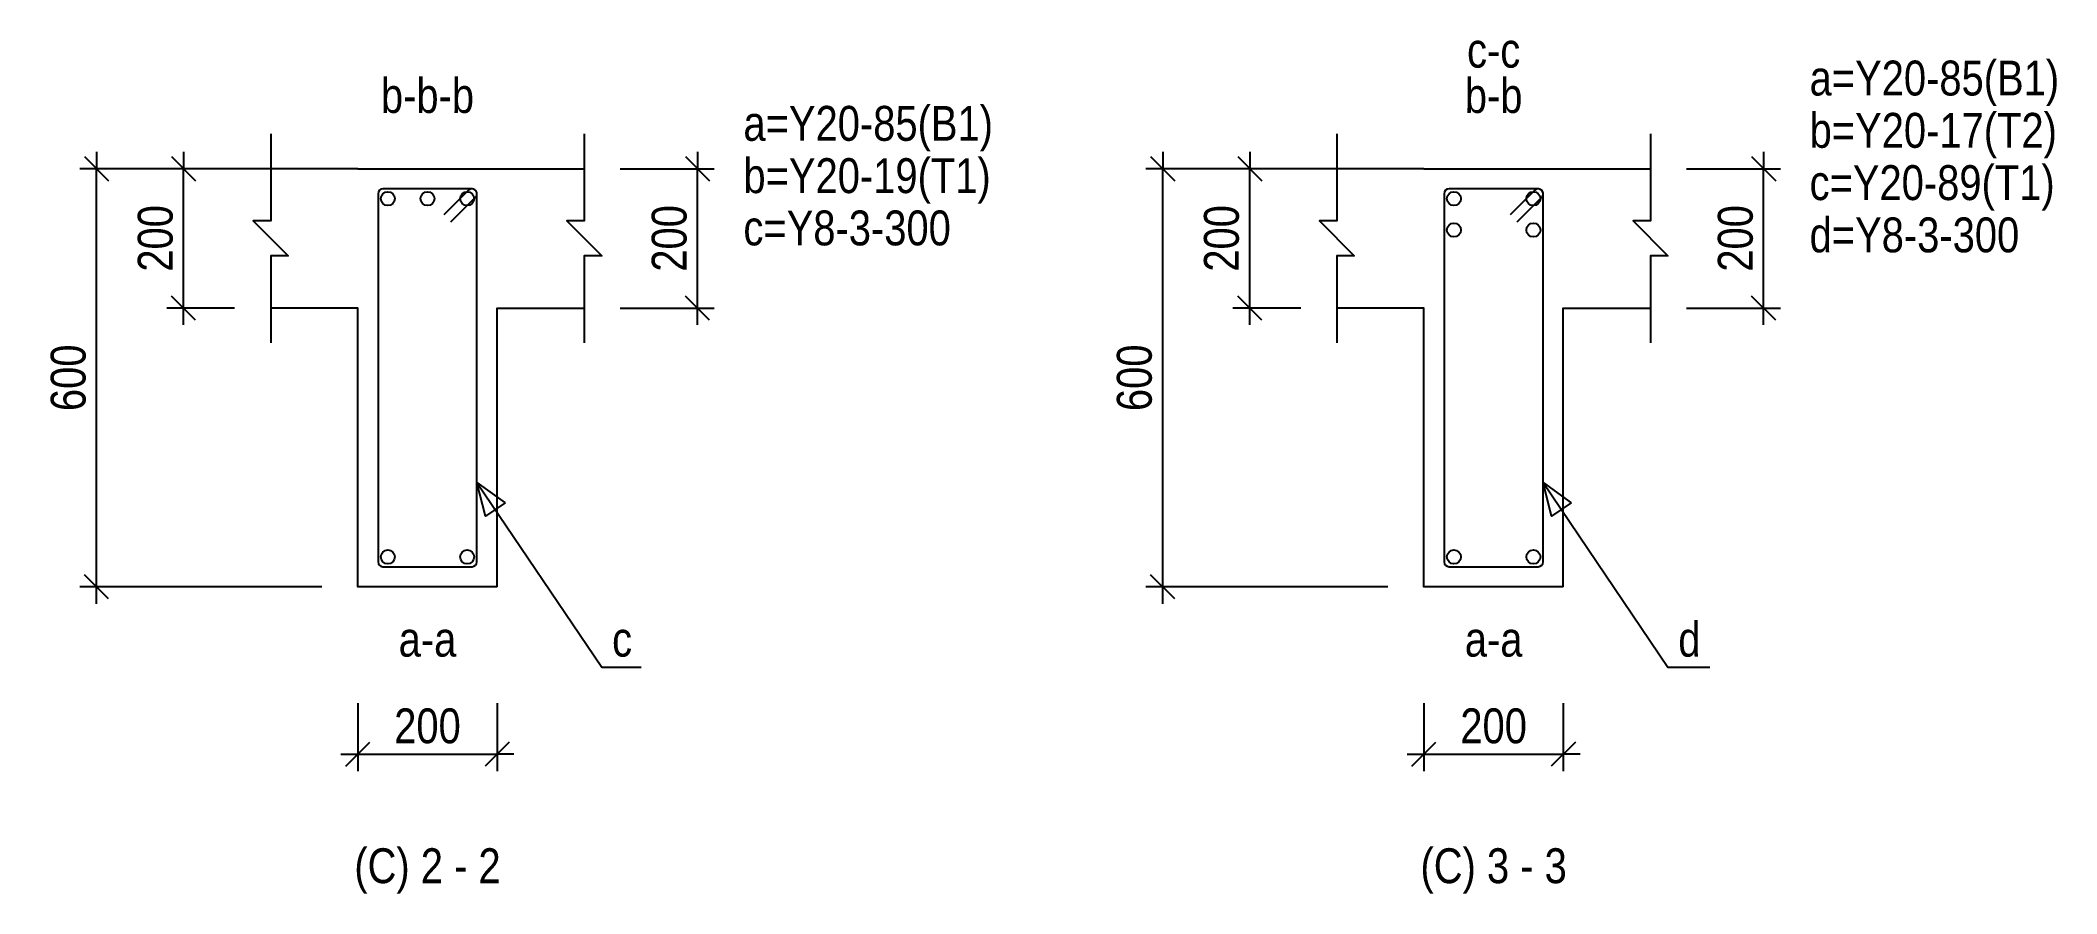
# Model space of a CAD drawing. Extents: x 0 to 206258, y -403073 to 0.
# Drawn here: x 46014 to 51802, y -343254 to -340806 of the extents above; entities that cross this region are included whole.
import ezdxf
from ezdxf.enums import TextEntityAlignment as Align

# ---------------------------------------------------------------- set-up
doc = ezdxf.new("R2010")
doc.units = 0
doc.header["$LTSCALE"] = 1000
doc.layers.add('Beam Line(D)', color=112, linetype='Continuous', true_color=0x00bd5e)
doc.layers.add('Link Label', color=94, linetype='Continuous', true_color=0x008100)
for name, color, linetype in [('Break Line', 5, 'Continuous'), ('Dimension Line', 5, 'Continuous'), ('Leader Line', 5, 'Continuous'), ('Link Line', 3, 'Continuous'), ('Rebar Label', 6, 'Continuous'), ('Rebar Line', 7, 'Continuous'), ('Section Label', 1, 'Continuous'), ('Top Rebar Label', 6, 'Continuous')]:
    doc.layers.add(name, color=color, linetype=linetype)
doc.styles.add('Dimension Text', font='ARIALN.TTF', dxfattribs={"height": 100})
doc.styles.add('Link Label', font='ARIALN.TTF', dxfattribs={"height": 100})
doc.styles.add('Rebar Label', font='ARIALN.TTF', dxfattribs={"height": 100})
doc.styles.add('Section Label', font='ARIALN.TTF', dxfattribs={"height": 100})
doc.styles.add('Top Rebar Label', font='ARIALN.TTF', dxfattribs={"height": 100})
doc.dimstyles.new('BEAM', dxfattribs={"dimtxt": 100, "dimasz": 30, "dimexe": 48.3, "dimexo": 103.5, "dimgap": 30, "dimtad": 1, "dimtoh": 1, "dimdec": 1, "dimlfac": 0.5, "dimdsep": 46, "dimtxsty": 'Dimension Text', "dimblk": 'PCDIM_TICK', "dimcen": 0.09, "dimclrd": 5, "dimclre": 5, "dimclrt": 5, "dimadec": 1, "dimazin": 0, "dimtp": 1, "dimtm": 1, "dimtfac": 1, "dimtdec": 4, "dimtofl": 0, "dimtmove": 0, "dimatfit": 3, "dimfxl": 1, "dimtolj": 1, "dimtzin": 0, "dimarcsym": 0})

msp = doc.modelspace()

# ---------------------------------------------------------------- texts
at = {"layer": 'Link Label', "transparency": 33554687, "style": 'Link Label'}
for s, p in [(' c=Y8-3-300', (48000.386, -341394.284)), (' d=Y8-3-300', (51060.625, -341414.284)), ('c', (47655.386, -342574.284)), ('d', (50715.625, -342574.284))]:
    msp.add_text(s, height=100, dxfattribs=at).set_placement(p)
at = {"layer": 'Rebar Label', "transparency": 33554687, "style": 'Rebar Label'}
for s, p in [('c-c', (50185.625, -340914.284)), ('b-b-b', (47125.386, -341044.284)), ('b-b', (50185.625, -341044.284)), ('a-a', (47125.386, -342604.284)), ('a-a', (50185.625, -342604.284))]:
    msp.add_text(s, height=100, dxfattribs=at).set_placement(p, align=Align.BOTTOM_CENTER)
for p in [(51060.625, -340964.284), (48000.386, -341094.284)]:
    msp.add_text(' a=Y20-85(B1)', height=100, dxfattribs=at).set_placement(p)
at = {"layer": 'Section Label', "transparency": 33554687, "style": 'Section Label'}
for s, p in [('(C) 2 - 2', (47125.386, -343254.284)), ('(C) 3 - 3', (50185.625, -343254.284))]:
    msp.add_text(s, height=100, dxfattribs=at).set_placement(p, align=Align.BOTTOM_CENTER)
at = {"layer": 'Top Rebar Label', "transparency": 33554687, "style": 'Top Rebar Label'}
for s, p in [(' b=Y20-17(T2)', (51060.625, -341114.284)), (' b=Y20-19(T1)', (48000.386, -341244.284)), (' c=Y20-89(T1)', (51060.625, -341264.284))]:
    msp.add_text(s, height=100, dxfattribs=at).set_placement(p)

# ---------------------------------------------------------------- blocks, each defined once
blk = doc.blocks.new('PCDIM_TICK')
at = {"layer": 'Dimension Line', "color": 0, "transparency": 33554687}
for p, q in [((1.15, 1.15), (-1.15, -1.15)), ((1.61, 0), (0, 0))]:
    blk.add_line(p, q, dxfattribs=at)
blk = doc.blocks.new('*U4090')
at = {"layer": 'Dimension Line', "color": 5, "true_color": 0x0000ff, "transparency": 16777216}
for p, q in [((47678.9, -341174.3), (47948.7, -341174.3)), ((47900.4, -341574.3), (47900.4, -341174.3)), ((47678.9, -341574.3), (47948.7, -341574.3))]:
    blk.add_line(p, q, dxfattribs=at)
at = {"layer": 'Dimension Line', "color": 5, "true_color": 0x0000ff, "transparency": 16777216, "xscale": 30, "yscale": 30}
for p, rotation in [((47900.4, -341174.3), 89.99999999999447), ((47900.4, -341574.3), 269.9999999999834)]:
    blk.add_blockref('PCDIM_TICK', p, dxfattribs=dict(at, rotation=rotation))
at = {"layer": 'Dimension Line', "color": 5, "true_color": 0x0000ff, "transparency": 16777216, "insert": (47870.4, -341374.3), "char_height": 100, "width": 182.775, "attachment_point": 8, "rotation": 90, "style": 'Dimension Text'}
blk.add_mtext('200', dxfattribs=at)
blk = doc.blocks.new('*U4091')
at = {"layer": 'Dimension Line', "color": 5, "true_color": 0x0000ff, "transparency": 16777216}
for p, q in [((46571.9, -341174.3), (46377.1, -341174.3)), ((46425.4, -341574.3), (46425.4, -341174.3)), ((46571.9, -341574.3), (46377.1, -341574.3))]:
    blk.add_line(p, q, dxfattribs=at)
at = {"layer": 'Dimension Line', "color": 5, "true_color": 0x0000ff, "transparency": 16777216, "xscale": 30, "yscale": 30}
for p, rotation in [((46425.4, -341174.3), 89.99999999999447), ((46425.4, -341574.3), 269.9999999999834)]:
    blk.add_blockref('PCDIM_TICK', p, dxfattribs=dict(at, rotation=rotation))
at = {"layer": 'Dimension Line', "color": 5, "true_color": 0x0000ff, "transparency": 16777216, "insert": (46395.4, -341374.3), "char_height": 100, "width": 182.775, "attachment_point": 8, "rotation": 90, "style": 'Dimension Text'}
blk.add_mtext('200', dxfattribs=at)
blk = doc.blocks.new('*U4092')
at = {"layer": 'Dimension Line', "color": 5, "true_color": 0x0000ff, "transparency": 16777216}
for p, q in [((46821.9, -341174.3), (46127.1, -341174.3)), ((46175.4, -342374.3), (46175.4, -341174.3)), ((46821.9, -342374.3), (46127.1, -342374.3))]:
    blk.add_line(p, q, dxfattribs=at)
at = {"layer": 'Dimension Line', "color": 5, "true_color": 0x0000ff, "transparency": 16777216, "xscale": 30, "yscale": 30}
for p, rotation in [((46175.4, -341174.3), 89.99999999999447), ((46175.4, -342374.3), 269.9999999999834)]:
    blk.add_blockref('PCDIM_TICK', p, dxfattribs=dict(at, rotation=rotation))
at = {"layer": 'Dimension Line', "color": 5, "true_color": 0x0000ff, "transparency": 16777216, "insert": (46145.4, -341774.3), "char_height": 100, "width": 181.97, "attachment_point": 8, "rotation": 90, "style": 'Dimension Text'}
blk.add_mtext('600', dxfattribs=at)
blk = doc.blocks.new('*U4093')
at = {"layer": 'Dimension Line', "color": 5, "true_color": 0x0000ff, "transparency": 16777216}
for p, q in [((46925.4, -342707.8), (46925.4, -342902.6)), ((47325.4, -342707.8), (47325.4, -342902.6)), ((46925.4, -342854.3), (47325.4, -342854.3))]:
    blk.add_line(p, q, dxfattribs=at)
at = {"layer": 'Dimension Line', "color": 5, "true_color": 0x0000ff, "transparency": 16777216, "xscale": 30, "yscale": 30, "rotation": 180.0000000000004}
blk.add_blockref('PCDIM_TICK', (46925.4, -342854.3), dxfattribs=at)
at = {"layer": 'Dimension Line', "color": 5, "true_color": 0x0000ff, "transparency": 16777216, "xscale": 30, "yscale": 30}
blk.add_blockref('PCDIM_TICK', (47325.4, -342854.3), dxfattribs=at)
at = {"layer": 'Dimension Line', "color": 5, "true_color": 0x0000ff, "transparency": 16777216, "insert": (47125.4, -342824.3), "char_height": 100, "width": 182.775, "attachment_point": 8, "style": 'Dimension Text'}
blk.add_mtext('200', dxfattribs=at)
blk = doc.blocks.new('*U4094')
at = {"layer": 'Dimension Line', "color": 5, "true_color": 0x0000ff, "transparency": 16777216}
for p, q in [((50739.1, -341174.3), (51008.9, -341174.3)), ((50960.6, -341574.3), (50960.6, -341174.3)), ((50739.1, -341574.3), (51008.9, -341574.3))]:
    blk.add_line(p, q, dxfattribs=at)
at = {"layer": 'Dimension Line', "color": 5, "true_color": 0x0000ff, "transparency": 16777216, "xscale": 30, "yscale": 30}
for p, rotation in [((50960.6, -341174.3), 89.99999999999447), ((50960.6, -341574.3), 269.9999999999834)]:
    blk.add_blockref('PCDIM_TICK', p, dxfattribs=dict(at, rotation=rotation))
at = {"layer": 'Dimension Line', "color": 5, "true_color": 0x0000ff, "transparency": 16777216, "insert": (50930.6, -341374.3), "char_height": 100, "width": 182.775, "attachment_point": 8, "rotation": 90, "style": 'Dimension Text'}
blk.add_mtext('200', dxfattribs=at)
blk = doc.blocks.new('*U4095')
at = {"layer": 'Dimension Line', "color": 5, "true_color": 0x0000ff, "transparency": 16777216}
for p, q in [((49632.1, -341174.3), (49437.3, -341174.3)), ((49485.6, -341574.3), (49485.6, -341174.3)), ((49632.1, -341574.3), (49437.3, -341574.3))]:
    blk.add_line(p, q, dxfattribs=at)
at = {"layer": 'Dimension Line', "color": 5, "true_color": 0x0000ff, "transparency": 16777216, "xscale": 30, "yscale": 30}
for p, rotation in [((49485.6, -341174.3), 89.99999999999447), ((49485.6, -341574.3), 269.9999999999834)]:
    blk.add_blockref('PCDIM_TICK', p, dxfattribs=dict(at, rotation=rotation))
at = {"layer": 'Dimension Line', "color": 5, "true_color": 0x0000ff, "transparency": 16777216, "insert": (49455.6, -341374.3), "char_height": 100, "width": 182.775, "attachment_point": 8, "rotation": 90, "style": 'Dimension Text'}
blk.add_mtext('200', dxfattribs=at)
blk = doc.blocks.new('*U4096')
at = {"layer": 'Dimension Line', "color": 5, "true_color": 0x0000ff, "transparency": 16777216}
for p, q in [((49882.1, -341174.3), (49187.3, -341174.3)), ((49235.6, -342374.3), (49235.6, -341174.3)), ((49882.1, -342374.3), (49187.3, -342374.3))]:
    blk.add_line(p, q, dxfattribs=at)
at = {"layer": 'Dimension Line', "color": 5, "true_color": 0x0000ff, "transparency": 16777216, "xscale": 30, "yscale": 30}
for p, rotation in [((49235.6, -341174.3), 89.99999999999447), ((49235.6, -342374.3), 269.9999999999834)]:
    blk.add_blockref('PCDIM_TICK', p, dxfattribs=dict(at, rotation=rotation))
at = {"layer": 'Dimension Line', "color": 5, "true_color": 0x0000ff, "transparency": 16777216, "insert": (49205.6, -341774.3), "char_height": 100, "width": 181.97, "attachment_point": 8, "rotation": 90, "style": 'Dimension Text'}
blk.add_mtext('600', dxfattribs=at)
blk = doc.blocks.new('*U4097')
at = {"layer": 'Dimension Line', "color": 5, "true_color": 0x0000ff, "transparency": 16777216}
for p, q in [((49985.6, -342707.8), (49985.6, -342902.6)), ((50385.6, -342707.8), (50385.6, -342902.6)), ((49985.6, -342854.3), (50385.6, -342854.3))]:
    blk.add_line(p, q, dxfattribs=at)
at = {"layer": 'Dimension Line', "color": 5, "true_color": 0x0000ff, "transparency": 16777216, "xscale": 30, "yscale": 30, "rotation": 180.0000000000004}
blk.add_blockref('PCDIM_TICK', (49985.6, -342854.3), dxfattribs=at)
at = {"layer": 'Dimension Line', "color": 5, "true_color": 0x0000ff, "transparency": 16777216, "xscale": 30, "yscale": 30}
blk.add_blockref('PCDIM_TICK', (50385.6, -342854.3), dxfattribs=at)
at = {"layer": 'Dimension Line', "color": 5, "true_color": 0x0000ff, "transparency": 16777216, "insert": (50185.6, -342824.3), "char_height": 100, "width": 182.775, "attachment_point": 8, "style": 'Dimension Text'}
blk.add_mtext('200', dxfattribs=at)

# ---------------------------------------------------------------- dimensions: what is measured, and where the dimension line sits
at = {"layer": 'Dimension Line', "transparency": 33554687}
for base, p1, p2, text, picture, middle in [((46175.386, -341774.284), (46925.386, -342374.284), (46925.386, -341174.284), '600', '*U4092', (46175.386, -341774.284)), ((46425.386, -341374.284), (46675.386, -341574.284), (46675.386, -341174.284), '200', '*U4091', (46425.386, -341374.284)), ((47900.386, -341374.284), (47575.386, -341574.284), (47575.386, -341174.284), '200', '*U4090', (47900.386, -341374.284)), ((49235.625, -341774.284), (49985.625, -342374.284), (49985.625, -341174.284), '600', '*U4096', (49235.625, -341774.284)), ((49485.625, -341374.284), (49735.625, -341574.284), (49735.625, -341174.284), '200', '*U4095', (49485.625, -341374.284)), ((50960.625, -341374.284), (50635.625, -341574.284), (50635.625, -341174.284), '200', '*U4094', (50960.625, -341374.284))]:
    dim = msp.add_linear_dim(base=base, p1=p1, p2=p2, angle=90, text=text, dimstyle='BEAM', override={"dimscale": 1, "dimtxt": 100, "dimasz": 30, "dimexe": 48.3, "dimexo": 103.5, "dimgap": 30, "dimtad": 1, "dimtih": 0, "dimdec": 1, "dimlfac": 0.5, "dimzin": 8, "dimlunit": 2, "dimpost": '', "dimtxsty": 'Dimension Text', "dimblk": 'PCDIM_TICK', "dimse1": 0, "dimse2": 0, "dimsd2": 0, "dimclrd": 5, "dimclre": 5, "dimclrt": 5, "dimaunit": 0, "dimadec": 1, "dimazin": 0, "dimtol": 0, "dimtp": 1, "dimtm": 1, "dimtmove": 0}, dxfattribs=at)
    dim.commit()
    dim.dimension.update_dxf_attribs({"geometry": picture, "text_midpoint": middle})
for base, p1, p2, picture, middle in [((47125.386, -342854.284), (46925.386, -342604.284), (47325.386, -342604.284), '*U4093', (47125.386, -342854.284)), ((50185.625, -342854.284), (49985.625, -342604.284), (50385.625, -342604.284), '*U4097', (50185.625, -342854.284))]:
    dim = msp.add_linear_dim(base=base, p1=p1, p2=p2, text='200', dimstyle='BEAM', override={"dimscale": 1, "dimtxt": 100, "dimasz": 30, "dimexe": 48.3, "dimexo": 103.5, "dimgap": 30, "dimtad": 1, "dimtih": 0, "dimdec": 1, "dimlfac": 0.5, "dimzin": 8, "dimlunit": 2, "dimpost": '', "dimtxsty": 'Dimension Text', "dimblk": 'PCDIM_TICK', "dimse1": 0, "dimse2": 0, "dimsd2": 0, "dimclrd": 5, "dimclre": 5, "dimclrt": 5, "dimaunit": 0, "dimadec": 1, "dimazin": 0, "dimtol": 0, "dimtp": 1, "dimtm": 1, "dimtmove": 0}, dxfattribs=at)
    dim.commit()
    dim.dimension.update_dxf_attribs({"geometry": picture, "text_midpoint": middle})

# ---------------------------------------------------------------- linework, layer by layer
at = {"layer": 'Beam Line(D)', "transparency": 33554687}
for points in [[(46925.386, -341174.284), (46675.386, -341174.284)], [(46925.386, -341174.284), (47325.386, -341174.284)], [(46925.386, -341174.284), (46925.386, -341174.284)], [(47325.386, -341174.284), (47325.386, -341174.284)], [(47325.386, -341174.284), (47575.386, -341174.284)], [(49985.625, -341174.284), (49735.625, -341174.284)], [(49985.625, -341174.284), (50385.625, -341174.284)], [(49985.625, -341174.284), (49985.625, -341174.284)], [(50385.625, -341174.284), (50385.625, -341174.284)], [(50385.625, -341174.284), (50635.625, -341174.284)], [(47325.386, -342374.284), (46925.386, -342374.284), (46925.386, -341574.284), (46675.386, -341574.284)], [(47325.386, -342374.284), (47325.386, -341574.284), (47575.386, -341574.284)], [(50385.625, -342374.284), (49985.625, -342374.284), (49985.625, -341574.284), (49735.625, -341574.284)], [(50385.625, -342374.284), (50385.625, -341574.284), (50635.625, -341574.284)]]:
    msp.add_lwpolyline(points, dxfattribs=at)
at = {"layer": 'Break Line', "transparency": 33554687}
for points in [[(46675.386, -341074.284), (46675.386, -341324.284), (46625.386, -341324.284), (46725.386, -341424.284), (46675.386, -341424.284), (46675.386, -341674.284)], [(47575.386, -341074.284), (47575.386, -341324.284), (47525.386, -341324.284), (47625.386, -341424.284), (47575.386, -341424.284), (47575.386, -341674.284)], [(49735.625, -341074.284), (49735.625, -341324.284), (49685.625, -341324.284), (49785.625, -341424.284), (49735.625, -341424.284), (49735.625, -341674.284)], [(50635.625, -341074.284), (50635.625, -341324.284), (50585.625, -341324.284), (50685.625, -341424.284), (50635.625, -341424.284), (50635.625, -341674.284)]]:
    msp.add_lwpolyline(points, dxfattribs=at)
at = {"layer": 'Leader Line', "transparency": 33554687}
for points in [[(47348.325, -342133.006), (47291.641, -342171.294), (47267.384, -342074.281), (47348.325, -342133.006)], [(47267.384, -342074.281), (47625.386, -342604.284), (47738.515, -342604.284)], [(50408.567, -342133.011), (50351.883, -342171.3), (50327.626, -342074.286), (50408.567, -342133.011)], [(50327.626, -342074.286), (50685.625, -342604.284), (50806.436, -342604.284)]]:
    msp.add_lwpolyline(points, dxfattribs=at)
at = {"layer": 'Link Line', "transparency": 33554687}
for points in [[(47192.575, -341326.894), (47263.286, -341256.183, 0.66817864), (47253.386, -341232.284), (46997.386, -341232.284, 0.41421356), (46983.386, -341246.284), (46983.386, -342302.284, 0.41421356), (46997.386, -342316.284), (47253.386, -342316.284, 0.41421356), (47267.386, -342302.284), (47267.386, -341246.284, 0.66817864), (47243.487, -341236.384), (47172.776, -341307.095)], [(50252.814, -341326.894), (50323.524, -341256.183, 0.66817864), (50313.625, -341232.284), (50057.625, -341232.284, 0.41421356), (50043.625, -341246.284), (50043.625, -342302.284, 0.41421356), (50057.625, -342316.284), (50313.625, -342316.284, 0.41421356), (50327.625, -342302.284), (50327.625, -341246.284, 0.66817864), (50303.725, -341236.384), (50233.015, -341307.095)]]:
    msp.add_lwpolyline(points, format="xyb", dxfattribs=at)
at = {"layer": 'Rebar Line', "transparency": 33554687}
for centre in [(47011.386, -341260.284), (47125.386, -341260.284), (47239.386, -341260.284), (50071.625, -341260.284), (50299.625, -341260.284), (50071.625, -341350.284), (50299.625, -341350.284), (47011.386, -342288.284), (47239.386, -342288.284), (50071.625, -342288.284), (50299.625, -342288.284)]:
    msp.add_circle(centre, 20, dxfattribs=at)

msp.set_redraw_order([(e.dxf.handle, doc.entitydb.next_handle()) for e in msp.query("TEXT MTEXT ATTDEF DIMENSION ARC_DIMENSION")])  # texts and dimensions are drawn at this point

doc.saveas('drawing.dxf')
